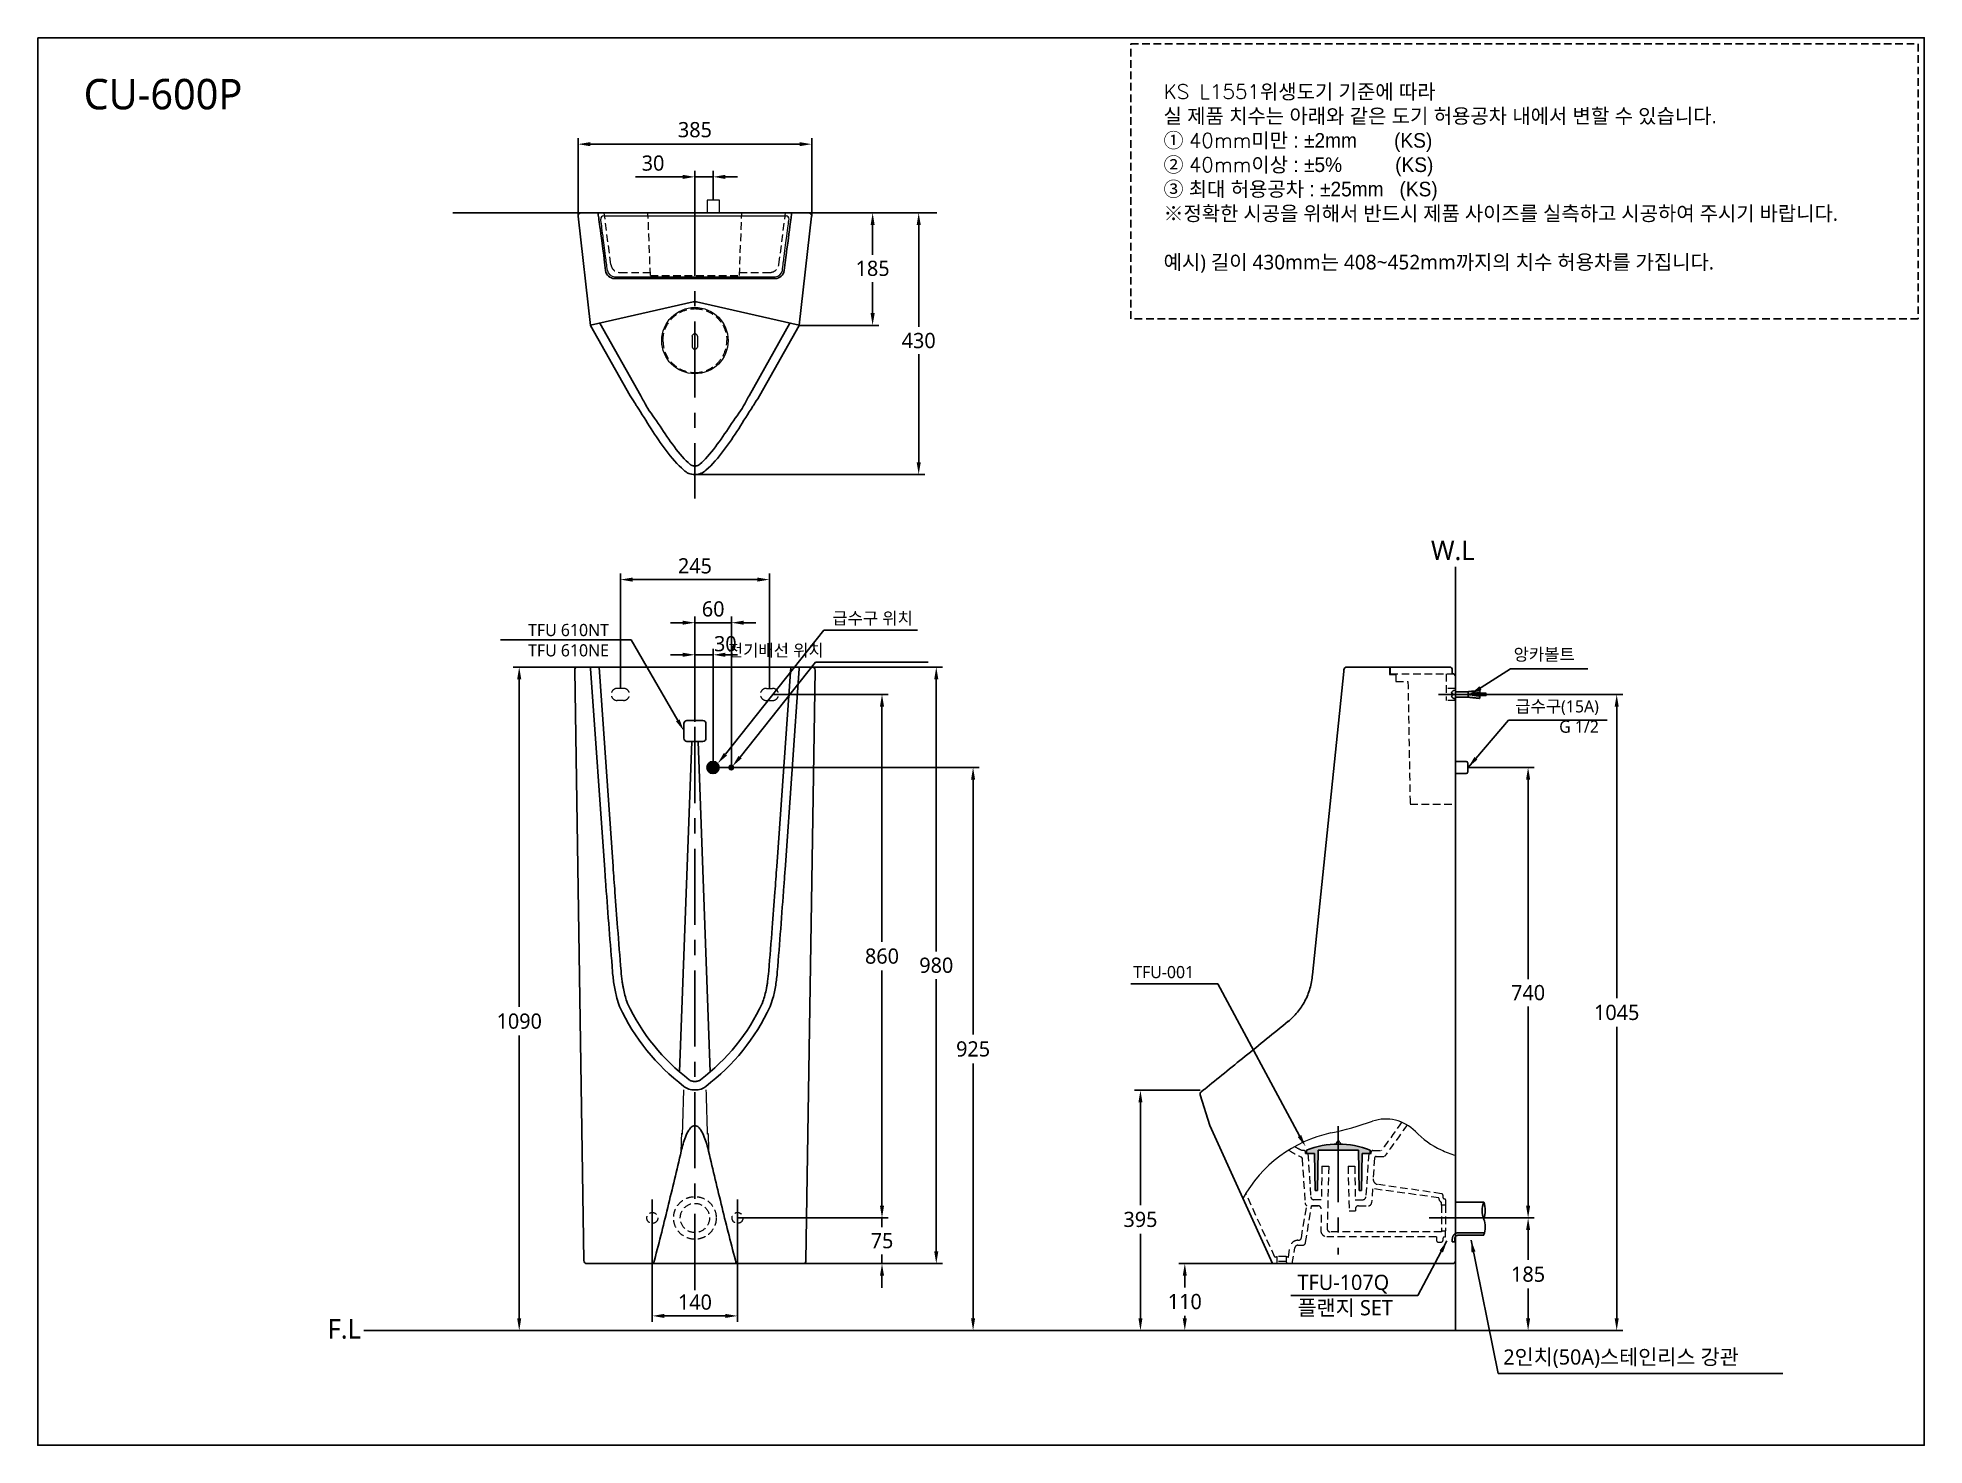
# Model space of a CAD drawing. Extents: x 0 to 3100, y 0 to 2312.
import ezdxf

# ---------------------------------------------------------------- set-up
doc = ezdxf.new("R2010")
doc.units = 0
doc.header["$LTSCALE"] = 100
doc.header["$MEASUREMENT"] = 0
for name, pattern in [('CENTER', [2, 1.25, -0.25, 0.25, -0.25]), ('HIDDEN', [0.375, 0.25, -0.125]), ('HIDDEN2', [0.1875, 0.125, -0.0625]), ('PHANTOM', [2.5, 1.25, -0.25, 0.25, -0.25, 0.25, -0.25])]:
    doc.linetypes.add(name, pattern=pattern)
doc.layers.get('0').update_dxf_attribs({"linetype": 'CONTINUOUS'})
doc.layers.get('DEFPOINTS').update_dxf_attribs({"linetype": 'CONTINUOUS'})
for name, color, linetype in [('1', 1, 'CONTINUOUS'), ('2', 2, 'CONTINUOUS'), ('3', 3, 'CONTINUOUS'), ('5', 5, 'CONTINUOUS')]:
    doc.layers.add(name, color=color, linetype=linetype)
doc.styles.add('GHS', font='romans', dxfattribs={"bigfont": 'ghs'})
doc.styles.add('ROMANS', font='NanumGothic.ttf')
doc.styles.get("Standard").update_dxf_attribs({"font": 'NanumGothic.ttf'})
doc.dimstyles.get("Standard").update_dxf_attribs({"dimtxt": 0.18, "dimasz": 0.18, "dimexe": 0.18, "dimexo": 0.0625, "dimgap": 0.09, "dimtad": 0, "dimtih": 1, "dimtoh": 1, "dimdec": 4, "dimzin": 0, "dimdsep": 46, "dimtxsty": 'Standard', "dimcen": 0.09, "dimadec": 0, "dimazin": 0, "dimtfac": 1, "dimtdec": 4, "dimtofl": 0, "dimtmove": 0, "dimatfit": 3, "dimfxl": 0, "dimtolj": 1, "dimtzin": 0, "dimarcsym": 0})
doc.dimstyles.new('Standard$0', dxfattribs={"dimtxt": 0.18, "dimasz": 0.18, "dimexe": 0.18, "dimexo": 0.0625, "dimgap": 0.09, "dimtad": 0, "dimtih": 1, "dimtoh": 1, "dimdec": 4, "dimzin": 0, "dimdsep": 46, "dimtxsty": 'Standard', "dimcen": 0.09, "dimadec": 0, "dimazin": 0, "dimtfac": 1, "dimtdec": 4, "dimtofl": 0, "dimtmove": 0, "dimatfit": 3, "dimfxl": 0, "dimtolj": 1, "dimtzin": 0, "dimarcsym": 0})

msp = doc.modelspace()

# ---------------------------------------------------------------- texts
at = {"insert": (75.4, 2244.5), "char_height": 50, "width": 456.6, "attachment_point": 1, "style": 'GHS'}
msp.add_mtext('{\\fNanumGothic|b0|i0|c0|p50;CU-600P}', dxfattribs=at)
at = {"color": 2, "attachment_point": 1}
for s, width, gutter_width, insert, char_height in [('W.L', 165.581, 160, (2289.4, 1486.1), 32), ('앙카볼트', 137.854, 100, (2425.2, 1309.1), 20), ('F.L', 118.452, 160, (476.4, 207.3), 32)]:
    msp.add_mtext_dynamic_manual_height_columns(s, width=width, gutter_width=gutter_width, heights=[0], dxfattribs=dict(at, insert=insert, char_height=char_height))
at = {"layer": '1', "color": 2}
for s, insert, char_height, attachment_point in [('급수구 위치', (1438, 1368.5), 20, 3), ('전기배선 위치', (1291.4, 1315.7), 20, 3), ('급수구(15A)\\PG 1/2', (2565.3, 1223.8), 20, 3), ('TFU-001', (1800.1, 787.3), 20, 1), ('TFU-107Q\\P플랜지 SET', (2070.1, 280.1), 25, 1), ('2인치(50A)스테인리스 강관', (2408.2, 157.5), 25, 1)]:
    msp.add_mtext(s, dxfattribs=dict(at, insert=insert, char_height=char_height, attachment_point=attachment_point))
at = {"layer": '1', "color": 2, "insert": (938.6, 1349.2), "char_height": 20, "width": 229.783, "attachment_point": 3}
msp.add_mtext('TFU 610NT  \\PTFU 610NE', dxfattribs=at)
at = {"layer": '2', "insert": (1850, 2080.9), "char_height": 24, "attachment_point": 4, "style": 'ROMANS'}
msp.add_mtext('{\\Fromans|c129;KS L1551\\fGulim|b0|i0|c129|p50;위생도기 기준에 따라 \\P실 제품 치수는 아래와 같은 도기 허용공차 내에서 변할 수 있습니다. \\Fromans|c129;\\P\\fGulim|b0|i0|c129|p50;① \\Fromans|c129;40mm\\fGulim|b0|i0|c129|p50;미만 : ±2mm       (KS)\\Fromans|c129; \\P\\fGulim|b0|i0|c129|p50;② \\Fromans|c129;40mm\\fGulim|b0|i0|c129|p50;이상 : ±5%          (KS)\\Fromans|c129;\\P\\fGulim|b0|i0|c129|p50;③ 최대 허용공차 : ±25mm   (KS)}\\P※정확한 시공을 위해서 반드시 제품 사이즈를 실측하고 시공하여 주시기 바랍니다.\\P\\P예시) 길이 430mm는 408~452mm까지의 치수 허용차를 가집니다.', dxfattribs=at)

# ---------------------------------------------------------------- blocks, each defined once
blk = doc.blocks.new('*D3')
at = {"color": 3, "lineweight": -2}
for p, q in [((1059.9, 2083.6), (982.4, 2083.6)), ((1079.9, 2035.8), (1079.9, 2093.6)), ((1109.9, 2083.6), (1079.9, 2083.6)), ((1109.9, 2045.1), (1109.9, 2093.6)), ((1129.9, 2083.6), (1149.9, 2083.6))]:
    blk.add_line(p, q, dxfattribs=at)
at = {"color": 3}
for points in [[(1059.9, 2086.9), (1059.9, 2080.2), (1079.9, 2083.6)], [(1129.9, 2086.9), (1129.9, 2080.2), (1109.9, 2083.6)]]:
    blk.add_solid(points, dxfattribs=at)
at = {"layer": 'DEFPOINTS', "color": 0}
for p in [(1109.9, 2083.6), (1079.9, 2035.8), (1109.9, 2045.1)]:
    blk.add_point(p, dxfattribs=at)
at = {"color": 2, "insert": (1011.1, 2106.1), "char_height": 25, "attachment_point": 5}
blk.add_mtext('\\A1;30', dxfattribs=at)
blk = doc.blocks.new('*D4')
at = {"color": 3, "lineweight": -2}
for p, q in [((2350, 1113.4), (2459, 1113.4)), ((2449, 1093.4), (2449, 765.9)), ((2449, 393.4), (2449, 720.9)), ((2333.9, 373.4), (2459, 373.4))]:
    blk.add_line(p, q, dxfattribs=at)
at = {"color": 3}
for points in [[(2445.7, 1093.4), (2452.4, 1093.4), (2449, 1113.4)], [(2445.7, 393.4), (2452.4, 393.4), (2449, 373.4)]]:
    blk.add_solid(points, dxfattribs=at)
at = {"layer": 'DEFPOINTS', "color": 0}
for p in [(2350, 1113.4), (2449, 1113.4), (2333.9, 373.4)]:
    blk.add_point(p, dxfattribs=at)
at = {"color": 2, "insert": (2449, 743.4), "char_height": 25, "attachment_point": 5}
blk.add_mtext('\\A1;740', dxfattribs=at)
blk = doc.blocks.new('*D5')
at = {"color": 3, "lineweight": -2}
for p, q in [((2333.9, 373.4), (2459, 373.4)), ((2449, 353.4), (2449, 304.5)), ((2449, 208.4), (2449, 257.3)), ((2329.5, 188.4), (2459, 188.4))]:
    blk.add_line(p, q, dxfattribs=at)
at = {"color": 3}
for points in [[(2445.7, 353.4), (2452.4, 353.4), (2449, 373.4)], [(2445.7, 208.4), (2452.4, 208.4), (2449, 188.4)]]:
    blk.add_solid(points, dxfattribs=at)
at = {"layer": 'DEFPOINTS', "color": 0}
for p in [(2333.9, 373.4), (2449, 373.4), (2329.5, 188.4)]:
    blk.add_point(p, dxfattribs=at)
at = {"color": 2, "insert": (2449, 280.9), "char_height": 25, "attachment_point": 5}
blk.add_mtext('\\A1;185', dxfattribs=at)
blk = doc.blocks.new('*D7')
at = {"color": 3, "lineweight": -2}
for p, q in [((1910.2, 583.3), (1802, 583.3)), ((1812, 563.3), (1812, 394.5)), ((1812, 208.4), (1812, 347.3)), ((1874.9, 188.4), (1802, 188.4))]:
    blk.add_line(p, q, dxfattribs=at)
at = {"color": 3}
for points in [[(1808.7, 563.3), (1815.3, 563.3), (1812, 583.3)], [(1808.7, 208.4), (1815.3, 208.4), (1812, 188.4)]]:
    blk.add_solid(points, dxfattribs=at)
at = {"layer": 'DEFPOINTS', "color": 0}
for p in [(1812, 583.3), (1910.2, 583.3), (1874.9, 188.4)]:
    blk.add_point(p, dxfattribs=at)
at = {"color": 2, "insert": (1812, 370.9), "char_height": 25, "attachment_point": 5}
blk.add_mtext('\\A1;395', dxfattribs=at)
blk = doc.blocks.new('*D8')
at = {"color": 3, "lineweight": -2}
for p, q in [((1277.4, 2024.6), (1457.6, 2024.6)), ((1447.6, 2004.6), (1447.6, 1837.1)), ((1447.6, 1614.6), (1447.6, 1792.1)), ((1079.9, 1594.6), (1457.6, 1594.6))]:
    blk.add_line(p, q, dxfattribs=at)
at = {"color": 3}
for points in [[(1444.3, 2004.6), (1451, 2004.6), (1447.6, 2024.6)], [(1444.3, 1614.6), (1451, 1614.6), (1447.6, 1594.6)]]:
    blk.add_solid(points, dxfattribs=at)
at = {"layer": 'DEFPOINTS', "color": 0}
for p in [(1277.4, 2024.6), (1079.9, 1594.6), (1447.6, 1594.6)]:
    blk.add_point(p, dxfattribs=at)
at = {"color": 2, "insert": (1447.6, 1814.6), "char_height": 25, "attachment_point": 5}
blk.add_mtext('\\A1;430', dxfattribs=at)
blk = doc.blocks.new('*D9')
at = {"color": 3, "lineweight": -2}
for p, q in [((888, 2019.6), (888, 2147.3)), ((1271.8, 2019.6), (1271.8, 2147.3)), ((908, 2137.3), (1251.8, 2137.3))]:
    blk.add_line(p, q, dxfattribs=at)
at = {"color": 3}
for points in [[(908, 2140.7), (908, 2134), (888, 2137.3)], [(1251.8, 2140.7), (1251.8, 2134), (1271.8, 2137.3)]]:
    blk.add_solid(points, dxfattribs=at)
at = {"layer": 'DEFPOINTS', "color": 0}
for p in [(1271.8, 2137.3), (888, 2019.6), (1271.8, 2019.6)]:
    blk.add_point(p, dxfattribs=at)
at = {"color": 2, "insert": (1079.9, 2161), "char_height": 25, "attachment_point": 5}
blk.add_mtext('\\A1;385', dxfattribs=at)
blk = doc.blocks.new('*D10')
at = {"color": 3, "lineweight": -2}
for p, q in [((1323.2, 2024.6), (1381.9, 2024.6)), ((1371.9, 2004.6), (1371.9, 1955.7)), ((1371.9, 1859.7), (1371.9, 1910.7)), ((1251.2, 1839.7), (1381.9, 1839.7))]:
    blk.add_line(p, q, dxfattribs=at)
at = {"color": 3}
for points in [[(1368.6, 2004.6), (1375.3, 2004.6), (1371.9, 2024.6)], [(1368.6, 1859.7), (1375.3, 1859.7), (1371.9, 1839.7)]]:
    blk.add_solid(points, dxfattribs=at)
at = {"layer": 'DEFPOINTS', "color": 0}
for p in [(1323.2, 2024.6), (1251.2, 1839.7), (1371.9, 1839.7)]:
    blk.add_point(p, dxfattribs=at)
at = {"color": 2, "insert": (1371.9, 1933.2), "char_height": 25, "attachment_point": 5}
blk.add_mtext('\\A1;185', dxfattribs=at)
blk = doc.blocks.new('*D11')
at = {"color": 3, "lineweight": -2}
for p, q in [((1272.3, 1278.4), (1486.5, 1278.4)), ((1476.5, 1258.4), (1476.5, 810.9)), ((1476.5, 318.4), (1476.5, 765.9)), ((1262.4, 298.4), (1486.5, 298.4))]:
    blk.add_line(p, q, dxfattribs=at)
at = {"color": 3}
for points in [[(1473.2, 1258.4), (1479.9, 1258.4), (1476.5, 1278.4)], [(1473.2, 318.4), (1479.9, 318.4), (1476.5, 298.4)]]:
    blk.add_solid(points, dxfattribs=at)
at = {"layer": 'DEFPOINTS', "color": 0}
for p in [(1272.3, 1278.4), (1262.4, 298.4), (1476.5, 298.4)]:
    blk.add_point(p, dxfattribs=at)
at = {"color": 2, "insert": (1476.5, 788.4), "char_height": 25, "attachment_point": 5}
blk.add_mtext('\\A1;980', dxfattribs=at)
blk = doc.blocks.new('*D12')
at = {"color": 3, "lineweight": -2}
for p, q in [((1009.9, 343.3), (1009.9, 202.5)), ((1149.9, 343.3), (1149.9, 202.5)), ((1029.9, 212.5), (1129.9, 212.5))]:
    blk.add_line(p, q, dxfattribs=at)
at = {"color": 3}
for points in [[(1029.9, 215.8), (1029.9, 209.1), (1009.9, 212.5)], [(1129.9, 215.8), (1129.9, 209.1), (1149.9, 212.5)]]:
    blk.add_solid(points, dxfattribs=at)
at = {"layer": 'DEFPOINTS', "color": 0}
for p in [(1009.9, 343.3), (1149.9, 343.3), (1149.9, 212.5)]:
    blk.add_point(p, dxfattribs=at)
at = {"color": 2, "insert": (1079.9, 235), "char_height": 25, "attachment_point": 5}
blk.add_mtext('\\A1;140', dxfattribs=at)
blk = doc.blocks.new('*D13')
at = {"color": 3, "lineweight": -2}
for p, q in [((957.4, 1243.4), (957.4, 1432)), ((1202.4, 1243.4), (1202.4, 1432)), ((977.4, 1422), (1182.4, 1422))]:
    blk.add_line(p, q, dxfattribs=at)
at = {"color": 3}
for points in [[(977.4, 1425.4), (977.4, 1418.7), (957.4, 1422)], [(1182.4, 1425.4), (1182.4, 1418.7), (1202.4, 1422)]]:
    blk.add_solid(points, dxfattribs=at)
at = {"layer": 'DEFPOINTS', "color": 0}
for p in [(1202.4, 1422), (957.4, 1243.4), (1202.4, 1243.4)]:
    blk.add_point(p, dxfattribs=at)
at = {"color": 2, "insert": (1079.9, 1444.5), "char_height": 25, "attachment_point": 5}
blk.add_mtext('\\A1;245', dxfattribs=at)
blk = doc.blocks.new('*D14')
at = {"color": 3, "lineweight": -2}
for p, q in [((1207.4, 1233.4), (1397.3, 1233.4)), ((1387.3, 1213.4), (1387.3, 827)), ((1387.3, 393.4), (1387.3, 779.8)), ((1149.9, 373.4), (1397.3, 373.4))]:
    blk.add_line(p, q, dxfattribs=at)
at = {"color": 3}
for points in [[(1384, 1213.4), (1390.7, 1213.4), (1387.3, 1233.4)], [(1384, 393.4), (1390.7, 393.4), (1387.3, 373.4)]]:
    blk.add_solid(points, dxfattribs=at)
at = {"layer": 'DEFPOINTS', "color": 0}
for p in [(1207.4, 1233.4), (1387.3, 1233.4), (1149.9, 373.4)]:
    blk.add_point(p, dxfattribs=at)
at = {"color": 2, "insert": (1387.3, 803.4), "char_height": 25, "attachment_point": 5}
blk.add_mtext('\\A1;860', dxfattribs=at)
blk = doc.blocks.new('*D15')
at = {"color": 3, "lineweight": -2}
for p, q in [((1387.3, 393.4), (1387.3, 413.4)), ((1149.9, 373.4), (1397.3, 373.4)), ((1387.3, 373.4), (1387.3, 358.4)), ((1387.3, 298.4), (1387.3, 313.4)), ((1247.9, 298.4), (1397.3, 298.4)), ((1387.3, 278.4), (1387.3, 258.4))]:
    blk.add_line(p, q, dxfattribs=at)
at = {"color": 3}
for points in [[(1384, 393.4), (1390.7, 393.4), (1387.3, 373.4)], [(1384, 278.4), (1390.7, 278.4), (1387.3, 298.4)]]:
    blk.add_solid(points, dxfattribs=at)
at = {"layer": 'DEFPOINTS', "color": 0}
for p in [(1149.9, 373.4), (1247.9, 298.4), (1387.3, 298.4)]:
    blk.add_point(p, dxfattribs=at)
at = {"color": 2, "insert": (1387.3, 335.9), "char_height": 25, "attachment_point": 5}
blk.add_mtext('\\A1;75', dxfattribs=at)
blk = doc.blocks.new('*D17')
at = {"color": 3, "lineweight": -2}
for p, q in [((896.8, 1278.4), (781.2, 1278.4)), ((791.2, 1258.4), (791.2, 720.2)), ((791.2, 208.4), (791.2, 673)), ((801.9, 188.4), (781.2, 188.4))]:
    blk.add_line(p, q, dxfattribs=at)
at = {"color": 3}
for points in [[(787.8, 1258.4), (794.5, 1258.4), (791.2, 1278.4)], [(787.8, 208.4), (794.5, 208.4), (791.2, 188.4)]]:
    blk.add_solid(points, dxfattribs=at)
at = {"layer": 'DEFPOINTS', "color": 0}
for p in [(896.8, 1278.4), (791.2, 188.4), (801.9, 188.4)]:
    blk.add_point(p, dxfattribs=at)
at = {"color": 2, "insert": (791.2, 696.6), "char_height": 25, "attachment_point": 5}
blk.add_mtext('\\A1;1090', dxfattribs=at)
blk = doc.blocks.new('A$C02305F10')
at = {"layer": '1', "color": 7, "linetype": 'Continuous'}
for p, q in [((0, 61), (0, 66.3)), ((18.2, 0), (19.3, 66.2)), ((19.3, 66.2), (52.5, 66.2)), ((52.5, 66.2), (85.7, 66.2)), ((85.7, 66.2), (86.8, 0)), ((105, 66.3), (105, 61)), ((2, 61), (0, 61)), ((2, 61), (13.3, 61)), ((14.3, 0), (13.3, 61)), ((91.7, 61), (90.7, 0)), ((103, 61), (91.7, 61)), ((105, 61), (103, 61)), ((14.3, 0), (18.2, 0)), ((86.8, 0), (90.7, 0))]:
    blk.add_line(p, q, dxfattribs=at)
at = {"layer": '1', "color": 7, "linetype": 'Continuous', "extrusion": (0, 0, -1)}
for start, end in [(68.4314, 89.9999), (89.9999, 111.5686)]:
    blk.add_arc((-52.5, -66.5), 142.8, start, end, dxfattribs=at)
blk = doc.blocks.new('*D18')
at = {"color": 3, "lineweight": -2}
for p, q in [((2028.8, 298.4), (1874.9, 298.4)), ((1884.9, 278.4), (1884.9, 259.4)), ((2036.9, 188.4), (1874.9, 188.4)), ((1884.9, 208.4), (1884.9, 212.4))]:
    blk.add_line(p, q, dxfattribs=at)
at = {"color": 3}
for points in [[(1881.5, 278.4), (1888.2, 278.4), (1884.9, 298.4)], [(1881.5, 208.4), (1888.2, 208.4), (1884.9, 188.4)]]:
    blk.add_solid(points, dxfattribs=at)
at = {"layer": 'DEFPOINTS', "color": 0}
for p in [(2028.8, 298.4), (1884.9, 188.4), (2036.9, 188.4)]:
    blk.add_point(p, dxfattribs=at)
at = {"color": 2, "insert": (1884.9, 235.9), "char_height": 25, "attachment_point": 5}
blk.add_mtext('\\A1;110', dxfattribs=at)
blk = doc.blocks.new('*D19')
at = {"color": 3, "lineweight": -2}
for p, q in [((1059.9, 1351.2), (1039.9, 1351.2)), ((1079.9, 1188.4), (1079.9, 1361.2)), ((1079.9, 1351.2), (1139.9, 1351.2)), ((1139.9, 1118.4), (1139.9, 1361.2)), ((1159.9, 1351.2), (1179.9, 1351.2))]:
    blk.add_line(p, q, dxfattribs=at)
at = {"color": 3}
for points in [[(1059.9, 1354.5), (1059.9, 1347.9), (1079.9, 1351.2)], [(1159.9, 1354.5), (1159.9, 1347.9), (1139.9, 1351.2)]]:
    blk.add_solid(points, dxfattribs=at)
at = {"layer": 'DEFPOINTS', "color": 0}
for p in [(1139.9, 1351.2), (1079.9, 1188.4), (1139.9, 1118.4)]:
    blk.add_point(p, dxfattribs=at)
at = {"color": 2, "insert": (1109.9, 1373.7), "char_height": 25, "attachment_point": 5}
blk.add_mtext('\\A1;60', dxfattribs=at)
blk = doc.blocks.new('*D20')
at = {"color": 3, "lineweight": -2}
for p, q in [((1079.9, 1188.4), (1079.9, 1308.5)), ((1109.9, 1118.4), (1109.9, 1308.5)), ((1059.9, 1298.5), (1039.9, 1298.5)), ((1079.9, 1298.5), (1109.9, 1298.5)), ((1129.9, 1298.5), (1149.9, 1298.5))]:
    blk.add_line(p, q, dxfattribs=at)
at = {"color": 3}
for points in [[(1059.9, 1301.9), (1059.9, 1295.2), (1079.9, 1298.5)], [(1129.9, 1301.9), (1129.9, 1295.2), (1109.9, 1298.5)]]:
    blk.add_solid(points, dxfattribs=at)
at = {"layer": 'DEFPOINTS', "color": 0}
for p in [(1109.9, 1298.5), (1079.9, 1188.4), (1109.9, 1118.4)]:
    blk.add_point(p, dxfattribs=at)
at = {"color": 2, "insert": (1129.9, 1316.6), "char_height": 25, "attachment_point": 5}
blk.add_mtext('\\A1;30', dxfattribs=at)
blk = doc.blocks.new('*D21')
at = {"color": 3, "lineweight": -2}
for p, q in [((1109.6, 1113.4), (1547, 1113.4)), ((1537, 1093.4), (1537, 674.5)), ((1537, 208.4), (1537, 627.3)), ((1432.7, 188.4), (1547, 188.4))]:
    blk.add_line(p, q, dxfattribs=at)
at = {"color": 3}
for points in [[(1533.7, 1093.4), (1540.3, 1093.4), (1537, 1113.4)], [(1533.7, 208.4), (1540.3, 208.4), (1537, 188.4)]]:
    blk.add_solid(points, dxfattribs=at)
at = {"layer": 'DEFPOINTS', "color": 0}
for p in [(1109.6, 1113.4), (1432.7, 188.4), (1537, 188.4)]:
    blk.add_point(p, dxfattribs=at)
at = {"color": 2, "insert": (1537, 650.9), "char_height": 25, "attachment_point": 5}
blk.add_mtext('\\A1;925', dxfattribs=at)
blk = doc.blocks.new('*D44')
at = {"color": 3, "lineweight": -2}
for p, q in [((2388.2, 1233.4), (2604.6, 1233.4)), ((2594.6, 1213.4), (2594.6, 734.5)), ((2594.6, 208.4), (2594.6, 687.3)), ((2459, 188.4), (2604.6, 188.4))]:
    blk.add_line(p, q, dxfattribs=at)
at = {"color": 3}
for points in [[(2591.3, 1213.4), (2597.9, 1213.4), (2594.6, 1233.4)], [(2591.3, 208.4), (2597.9, 208.4), (2594.6, 188.4)]]:
    blk.add_solid(points, dxfattribs=at)
at = {"layer": 'DEFPOINTS', "color": 0}
for p in [(2388.2, 1233.4), (2594.6, 1233.4), (2459, 188.4)]:
    blk.add_point(p, dxfattribs=at)
at = {"color": 2, "insert": (2594.6, 710.9), "char_height": 25, "attachment_point": 5}
blk.add_mtext('\\A1;1045', dxfattribs=at)

# ---------------------------------------------------------------- dimensions: what is measured, and where the dimension line sits
dim = msp.add_linear_dim(base=(1271.8, 2137.3), p1=(888, 2019.6), p2=(1271.8, 2019.6), text='385', dimstyle='Standard$0', override={"dimtxt": 25, "dimasz": 20, "dimexe": 10, "dimexo": 0, "dimgap": 10, "dimtad": 1, "dimdec": 0, "dimzin": 8, "dimcen": 0.9, "dimclrd": 3, "dimclre": 3, "dimclrt": 2, "dimtdec": 0, "dimtix": 1, "dimtofl": 1, "dimarcsym": 1})
dim.commit()
dim.dimension.update_dxf_attribs({"geometry": '*D9', "text_midpoint": (1079.9, 2137.3), "dimtype": 160})
for base, p1, p2, dimstyle, override, picture, middle in [((1109.9, 2083.6), (1079.9, 2035.8), (1109.9, 2045.1), 'Standard', {"dimtxt": 25, "dimasz": 20, "dimexe": 10, "dimexo": 0, "dimgap": 10, "dimtad": 1, "dimtih": 0, "dimdec": 0, "dimzin": 8, "dimcen": 0.9, "dimclrd": 3, "dimclre": 3, "dimclrt": 2, "dimtdec": 0, "dimtix": 1, "dimtofl": 1, "dimarcsym": 1}, '*D3', (1011.1, 2083.6)), ((1202.4, 1422), (957.4, 1243.4), (1202.4, 1243.4), 'Standard$0', {"dimtxt": 25, "dimasz": 20, "dimexe": 10, "dimexo": 0, "dimgap": 10, "dimtad": 1, "dimdec": 0, "dimzin": 8, "dimcen": 0.9, "dimclrd": 3, "dimclre": 3, "dimclrt": 2, "dimtdec": 0, "dimtix": 1, "dimtofl": 1, "dimarcsym": 1}, '*D13', (1079.9, 1422)), ((1109.9, 1298.5), (1079.9, 1188.4), (1109.9, 1118.4), 'Standard$0', {"dimtxt": 25, "dimasz": 20, "dimexe": 10, "dimexo": 0, "dimgap": 10, "dimtad": 1, "dimdec": 0, "dimzin": 8, "dimcen": 0.9, "dimclrd": 3, "dimclre": 3, "dimclrt": 2, "dimtdec": 0, "dimtix": 1, "dimtofl": 1, "dimtmove": 2, "dimarcsym": 1}, '*D20', (1129.9, 1316.6))]:
    dim = msp.add_linear_dim(base=base, p1=p1, p2=p2, dimstyle=dimstyle, override=override)
    dim.commit()
    dim.dimension.update_dxf_attribs({"geometry": picture, "text_midpoint": middle, "dimtype": 160})
for base, p1, p2, dimstyle, picture, middle in [((1447.6, 1594.6), (1277.4, 2024.6), (1079.9, 1594.6), 'Standard$0', '*D8', (1447.6, 1814.6)), ((1371.9, 1839.7), (1323.2, 2024.6), (1251.2, 1839.7), 'Standard$0', '*D10', (1371.9, 1933.2)), ((791.2, 188.4), (896.8, 1278.4), (801.9, 188.4), 'Standard$0', '*D17', (791.2, 696.6)), ((1476.5, 298.4), (1272.3, 1278.4), (1262.4, 298.4), 'Standard$0', '*D11', (1476.5, 788.4)), ((1812, 583.3), (1874.9, 188.4), (1910.2, 583.3), 'Standard', '*D7', (1812, 370.9)), ((1884.9, 188.4), (2028.8, 298.4), (2036.9, 188.4), 'Standard$0', '*D18', (1884.9, 235.9))]:
    dim = msp.add_linear_dim(base=base, p1=p1, p2=p2, angle=90, dimstyle=dimstyle, override={"dimtxt": 25, "dimasz": 20, "dimexe": 10, "dimexo": 0, "dimgap": 10, "dimtad": 1, "dimdec": 0, "dimzin": 8, "dimcen": 0.9, "dimclrd": 3, "dimclre": 3, "dimclrt": 2, "dimtdec": 0, "dimtix": 1, "dimtofl": 1, "dimarcsym": 1})
    dim.commit()
    dim.dimension.update_dxf_attribs({"geometry": picture, "text_midpoint": middle, "dimtype": 160})
for base, p1, p2, override, picture, middle in [((1139.9, 1351.2), (1079.9, 1188.4), (1139.9, 1118.4), {"dimtxt": 25, "dimasz": 20, "dimexe": 10, "dimexo": 0, "dimgap": 10, "dimtad": 1, "dimdec": 0, "dimzin": 8, "dimcen": 0.9, "dimclrd": 3, "dimclre": 3, "dimclrt": 2, "dimtdec": 0, "dimtix": 1, "dimtofl": 1, "dimtmove": 2, "dimarcsym": 1}, '*D19', (1109.9, 1373.7)), ((1149.9, 212.5), (1009.9, 343.3), (1149.9, 343.3), {"dimtxt": 25, "dimasz": 20, "dimexe": 10, "dimexo": 0, "dimgap": 10, "dimtad": 1, "dimdec": 0, "dimzin": 8, "dimcen": 0.9, "dimclrd": 3, "dimclre": 3, "dimclrt": 2, "dimtdec": 0, "dimtix": 1, "dimtofl": 1, "dimarcsym": 1}, '*D12', (1079.9, 235))]:
    dim = msp.add_linear_dim(base=base, p1=p1, p2=p2, dimstyle='Standard$0', override=override)
    dim.commit()
    dim.dimension.update_dxf_attribs({"geometry": picture, "text_midpoint": middle})
for base, p1, p2, dimstyle, picture, middle in [((1387.3, 1233.4), (1149.9, 373.4), (1207.4, 1233.4), 'Standard$0', '*D14', (1387.3, 803.4)), ((2594.6, 1233.4), (2459, 188.4), (2388.2, 1233.4), 'Standard$0', '*D44', (2594.6, 710.9)), ((1537, 188.4), (1109.6, 1113.4), (1432.7, 188.4), 'Standard$0', '*D21', (1537, 650.9)), ((2449, 1113.4), (2333.9, 373.4), (2350, 1113.4), 'Standard', '*D4', (2449, 743.4)), ((1387.3, 298.4), (1149.9, 373.4), (1247.9, 298.4), 'Standard$0', '*D15', (1387.3, 335.9)), ((2449, 373.4), (2329.5, 188.4), (2333.9, 373.4), 'Standard', '*D5', (2449, 280.9))]:
    dim = msp.add_linear_dim(base=base, p1=p1, p2=p2, angle=90, dimstyle=dimstyle, override={"dimtxt": 25, "dimasz": 20, "dimexe": 10, "dimexo": 0, "dimgap": 10, "dimtad": 1, "dimdec": 0, "dimzin": 8, "dimcen": 0.9, "dimclrd": 3, "dimclre": 3, "dimclrt": 2, "dimtdec": 0, "dimtix": 1, "dimtofl": 1, "dimarcsym": 1})
    dim.commit()
    dim.dimension.update_dxf_attribs({"geometry": picture, "text_midpoint": middle})

# ---------------------------------------------------------------- hatches: boundary and pattern name
at = {"layer": '1', "linetype": 'HIDDEN', "lineweight": 0, "ltscale": 0.5}
h = msp.add_hatch(color=8, dxfattribs=at)
h.dxf.hatch_style = 1
h.paths.add_polyline_path([(2137.1, 494.4), (2137.1, 484.3), (2170.4, 484.3), (2171.5, 418.1), (2175.3, 418.1), (2176.3, 479.1), (2187.6, 479.1), (2189.6, 479.1), (2189.6, 484.4, 0.09439)])
h.paths.add_polyline_path([(2137.1, 494.4, 0.094389), (2084.6, 484.4), (2084.6, 479.1), (2086.6, 479.1), (2098, 479.1), (2099, 418.1), (2102.8, 418.1), (2103.9, 484.3), (2137.1, 484.3)])

# ---------------------------------------------------------------- linework, layer by layer
at = {"color": 1, "linetype": 'CENTER'}
for p, q in [((1079.9, 2046.1), (1079.9, 1555)), ((1079.9, 255), (1079.9, 1212.3)), ((2388.2, 1233.4), (2301.6, 1233.4)), ((1009.9, 343.3), (1009.9, 403.5)), ((1149.9, 343.3), (1149.9, 403.5)), ((2286.3, 373.4), (2393.9, 373.4))]:
    msp.add_line(p, q, dxfattribs=at)
at = {"color": 1}
for p, q in [((1079.9, 2024.6), (682.1, 2024.6)), ((1079.9, 2024.6), (1477.6, 2024.6)), ((2329.5, 1443.1), (2329.5, 188.4)), ((536, 188.4), (2329.5, 188.4))]:
    msp.add_line(p, q, dxfattribs=at)
for p, q in [((908.5, 1839.7), (888, 2019)), ((1251.3, 1839.9), (1271.7, 2019)), ((908.5, 1839.7), (973.7, 1723.9)), ((923.7, 1843.3), (990.9, 1723.9)), ((1236.1, 1843.3), (1168.8, 1723.9)), ((1251.2, 1839.7), (1186, 1723.9)), ((2324.5, 1267.4), (2324.5, 1273.4)), ((2353.4, 1233.4), (2314.5, 1233.4)), ((2329.5, 399.1), (2376, 399.1)), ((2329.5, 399.1), (2329.5, 347.7))]:
    msp.add_line(p, q)
at = {"linetype": 'HIDDEN2'}
msp.add_line((2350.4, 1237.9), (2350.4, 1228.9), dxfattribs=at)
at = {"color": 7}
for p, q in [((1074.7, 1156.3), (1054.6, 613.4)), ((1105.1, 613.4), (1085.1, 1156.3))]:
    msp.add_line(p, q, dxfattribs=at)
at = {"color": 7, "linetype": 'Continuous', "lineweight": 0}
msp.add_lwpolyline([(1120.2, 2024.6), (1120.2, 2045.1), (1100.2, 2045.1), (1100.2, 2024.6)], dxfattribs=at)
for points in [[(1075.4, 1821.9, -0.261972), (1079.9, 1826.4)], [(1075.4, 1821.9), (1075.4, 1804.5, 0.261972), (1079.9, 1800.1)], [(1084.4, 1821.9, 0.261972), (1079.9, 1826.4)], [(1084.4, 1821.9), (1084.4, 1804.5, -0.261972), (1079.9, 1800.1)]]:
    msp.add_lwpolyline(points, format="xyb", dxfattribs=at)
at = {"linetype": 'HIDDEN2', "ltscale": 0.05}
msp.add_lwpolyline([(2329.5, 1226.3), (2329.5, 1240.5, 0.316317), (2322.8, 1235.8), (2324.6, 1235.8), (2324.6, 1231), (2322.8, 1231, 0.316317)], format="xyb", close=True, dxfattribs=at)
for points in [[(2329.5, 1228.9), (2345.3, 1228.9), (2350.4, 1228.9), (2370, 1226.8), (2369.7, 1230.3), (2350.4, 1233.4), (2369.7, 1236.8), (2370.3, 1239.9), (2350.4, 1237.9), (2345.3, 1237.9), (2329.5, 1237.9)], [(2361.5, 1231.6), (2380, 1231.6), (2379.9, 1235.2), (2360.6, 1235.2)]]:
    msp.add_lwpolyline(points, dxfattribs=at)
for points in [[(1061.8, 1161.3), (1061.8, 1185.5)], [(1066.8, 1190.5), (1093, 1190.5)], [(1098, 1185.5), (1098, 1161.3)], [(1093, 1156.3), (1066.8, 1156.3)]]:
    msp.add_lwpolyline(points)
for points, const_width in [([(1104.6, 1113.4, 1), (1114.6, 1113.4, 1)], 10), ([(1137.1, 1113.4, 1), (1142.1, 1113.4, 1)], 5)]:
    msp.add_lwpolyline(points, format="xyb", close=True, dxfattribs=dict(const_width=const_width))
at = {"color": 7, "linetype": 'Continuous'}
for points in [[(2347, 1123.4), (2329.5, 1123.4)], [(2350, 1106.4), (2350, 1120.4)], [(2329.5, 1103.4), (2347, 1103.4)]]:
    msp.add_lwpolyline(points, dxfattribs=at)
at = {"color": 1, "linetype": 'CENTER'}
msp.add_lwpolyline([(2137.1, 524.3), (2137.1, 313.5)], dxfattribs=at)
at = {"linetype": 'PHANTOM'}
msp.add_lwpolyline([(2377.1, 349.1), (2334.5, 349.1, 0.414214), (2324.5, 339.1), (2324.5, 334.1), (2328.5, 334.1), (2328.5, 339.1, -0.414214), (2334.5, 345.1), (2376, 345.1)], format="xyb", dxfattribs=at)
at = {"color": 7, "linetype": 'Continuous', "lineweight": 0}
msp.add_circle((1079.9, 1814.6), 54.5, dxfattribs=at)
msp.add_circle((1109.6, 1113.4), 10)
for centre, radius, start, end in [((893, 2019.6), 5, 90, 186.5249), ((1266.8, 2019.6), 5, 353.5025, 90), ((2324.5, 1262.4), 5, 0, 90), ((1066.8, 1185.5), 5, 90, 180), ((1093, 1185.5), 5, 0, 90), ((1066.8, 1161.3), 5, 180, 270), ((1093, 1161.3), 5, 270, 0), ((2411.2, 385.6), 37.7, 159.017, 200.983), ((2340.8, 385.6), 37.7, 339.017, 20.983), ((2344, 358.6), 34.7, 337.1263, 22.8737)]:
    msp.add_arc(centre, radius, start, end)
at = {"linetype": 'Continuous', "lineweight": 0}
for centre, start, end in [((930.2, 2014.6), 90, 183.5943), ((1229.6, 2014.6), 356.4057, 90)]:
    msp.add_arc(centre, 5, start, end, dxfattribs=at)
at = {"color": 7, "linetype": 'Continuous'}
for centre, start, end in [((2347, 1120.4), 0, 90), ((2347, 1106.4), 270, 0)]:
    msp.add_arc(centre, 3, start, end, dxfattribs=at)
at = {"color": 7, "lineweight": 0}
for centre, radius, start, end in [((1992.5, 1116.4), 617.7, 282.3639, 288.9769), ((2215.3, 468.4), 67.5, 44.1216, 108.9769), ((2171.5, 299.5), 218.6, 102.3639, 151.024), ((2367.1, 615.6), 143.9, 224.1216, 244.8362), ((2378.4, 639.7), 170.5, 244.8362, 253.3386)]:
    msp.add_arc(centre, radius, start, end, dxfattribs=at)
at = {"layer": '1', "color": 7, "linetype": 'Continuous', "lineweight": -2}
for p, q in [((888, 2024.6), (1271.7, 2024.6)), ((948, 1916.6), (1211.7, 1916.6)), ((1077.1, 1878.3), (908.4, 1839.9)), ((1251.3, 1839.9), (1082.6, 1878.3)), ((882.4, 1273.3), (897.3, 303.3)), ((887.4, 1278.4), (1272.3, 1278.4)), ((931.7, 945.4), (908.5, 1275.8)), ((945.4, 950.8), (922.4, 1278.4)), ((1214.4, 950.8), (1237.3, 1278.4)), ((1228.1, 945.4), (1251.2, 1275.8)), ((1277.3, 1273.3), (1262.4, 303.3)), ((2094.6, 772.9), (2146.3, 1271.3)), ((2146.4, 1273.8), (2146.3, 1271.3)), ((2319.5, 1278.4), (2151.4, 1278.4)), ((2151.4, 1278.4), (2152.7, 1278.4)), ((2329.5, 1262.4), (2329.5, 303.4)), ((1926.1, 525.1), (1909.9, 575.8)), ((1911.7, 580.4), (1915.1, 583.1)), ((2028.8, 298.4), (1926.1, 525.1)), ((902.3, 298.4), (1257.4, 298.4)), ((2028.8, 298.4), (2324.5, 298.4))]:
    msp.add_line(p, q, dxfattribs=at)
at = {"layer": '1', "color": 7, "linetype": 'Continuous', "lineweight": 0}
for p, q in [((930.2, 2019.6), (1229.6, 2019.6)), ((948, 1919.6), (1211.7, 1919.6))]:
    msp.add_line(p, q, dxfattribs=at)
at = {"layer": '1', "color": 7, "linetype": 'HIDDEN', "lineweight": 0, "ltscale": 0.5}
for p, q in [((941.9, 1939.6), (930.8, 2024.6)), ((1006.8, 1921.6), (1002.8, 2024.6)), ((1153, 1921.6), (1157, 2024.6)), ((1217.9, 1939.6), (1229, 2024.6)), ((956.7, 1926.6), (1006.6, 1926.6)), ((1153.2, 1926.6), (1203, 1926.6)), ((1006.8, 1921.6), (1153, 1921.6)), ((2221.5, 1278.4), (2221.5, 1266.4)), ((2222.5, 1278.4), (2222.5, 1267.4)), ((962.4, 1243.4), (952.4, 1243.4)), ((1197.4, 1243.4), (1207.4, 1243.4)), ((2221.5, 1266.4), (2231.5, 1266.4)), ((2222.5, 1267.4), (2324.5, 1267.4)), ((2231.5, 1266.4), (2231.5, 1254.4)), ((2231.5, 1254.4), (2251.5, 1254.4)), ((2314.5, 1267.4), (2314.5, 1223.4)), ((2329.5, 1243.4), (2314.5, 1243.4)), ((962.4, 1223.4), (952.4, 1223.4)), ((1197.4, 1223.4), (1207.4, 1223.4)), ((2329.5, 1223.4), (2314.5, 1223.4)), ((2255.1, 1053.4), (2329.5, 1053.4)), ((2080.1, 484.4), (2077.1, 484.4)), ((2077.7, 471), (2082.5, 398.1)), ((2083.1, 479.4), (2083.1, 481.4)), ((2083.1, 479.4), (2087.1, 479.4)), ((2087.1, 479.4), (2091.8, 408.1)), ((2187.1, 479.4), (2182.4, 408.1)), ((2187.1, 479.4), (2191.1, 479.4)), ((2191.1, 479.4), (2191.1, 481.4)), ((2194.1, 484.4), (2207.1, 484.4)), ((2196.6, 471.6), (2194.4, 437.9)), ((2199.6, 474.4), (2213.1, 474.4)), ((2110.1, 458.4), (2109.2, 403.4)), ((2110.1, 458.4), (2121.4, 458.4)), ((2121.4, 458.4), (2118.8, 355.7)), ((2153.1, 458.4), (2155, 385.2)), ((2153.1, 458.4), (2164.1, 458.4)), ((2164.1, 458.4), (2165, 403.4)), ((2032.8, 309), (1985.3, 413.9)), ((2109.2, 403.4), (2096.8, 403.4)), ((2165, 403.4), (2177.4, 403.4)), ((2193.3, 421.5), (2191.8, 398.1)), ((2302.1, 406.5), (2193.3, 421.5)), ((2306.7, 413.2), (2203.1, 428.3)), ((2309.1, 410.6), (2309.1, 407.4)), ((2312.5, 404.5), (2311.1, 404.8)), ((2313.5, 403.2), (2313.5, 394.5)), ((2076.5, 340.9), (2085.2, 393.9)), ((2083.3, 332.9), (2093.2, 393.4)), ((2104, 393.4), (2093.2, 393.4)), ((2093.2, 393.4), (2104, 393.4)), ((2109, 378.3), (2108.5, 352.8)), ((2155, 385.2), (2165.4, 385.2)), ((2165.3, 388.3), (2165.4, 385.2)), ((2170.1, 393.4), (2178.1, 393.4)), ((2170.3, 393.4), (2182.1, 393.4)), ((2170.3, 393.4), (2186.8, 393.4)), ((2306.5, 394.5), (2306.5, 399.1)), ((2306.5, 394.5), (2306.5, 352.3)), ((2313.5, 394.5), (2306.5, 394.5)), ((2313.5, 394.5), (2313.5, 352.3)), ((2298.5, 342.6), (2118.5, 342.6)), ((2306.7, 350.6), (2123.8, 350.6)), ((2298.5, 342.6), (2298.5, 336.5)), ((2306.5, 352.3), (2313.5, 352.3)), ((2312.5, 342.4), (2311.1, 342)), ((2313.5, 343.6), (2313.5, 352.3)), ((2055.1, 309.1), (2057.8, 325.8)), ((2061.4, 298.4), (2065.7, 324.5)), ((2070.7, 336.7), (2072, 336.7)), ((2070.7, 328.7), (2078.4, 328.7)), ((2301.2, 333.8), (2306.5, 333.8)), ((2309.1, 339.4), (2309.1, 336.5)), ((2035.9, 298.4), (2036.6, 301.8)), ((2051.6, 309.9), (2036.6, 309.9)), ((2036.6, 301.8), (2036.6, 309.9)), ((2051.6, 301.8), (2036.6, 301.8)), ((2051.6, 309.9), (2051.6, 301.8)), ((2051.6, 301.8), (2052.3, 298.4))]:
    msp.add_line(p, q, dxfattribs=at)
at = {"layer": '1', "color": 3}
for p, q in [((1292, 1339.2), (1130.1, 1135.2)), ((1292, 1339.2), (1445.9, 1339.2)), ((975.3, 1323.1), (760.6, 1323.1)), ((975.3, 1323.1), (1051.8, 1190.7)), ((1278.1, 1286.4), (1154.3, 1130.4)), ((1278.1, 1286.4), (1463.4, 1286.4)), ((1939.1, 758), (1796.1, 758)), ((1939.1, 758), (2073.3, 508.1))]:
    msp.add_line(p, q, dxfattribs=at)
at = {"layer": '1', "color": 7, "linetype": 'HIDDEN', "lineweight": 0, "ltscale": 0.5}
for centre, radius in [((1079.9, 373.4), 35), ((1009.9, 373.4), 9), ((1079.9, 373.4), 24), ((1149.9, 373.4), 9)]:
    msp.add_circle(centre, radius, dxfattribs=at)
at = {"layer": '1', "color": 7, "linetype": 'Continuous', "lineweight": -2}
for centre, radius, start, end in [((948, 1931.6), 15, 187.507, 270), ((1211.7, 1931.6), 15, 270, 352.493), ((887.4, 1273.4), 5, 90, 180.7813), ((1272.3, 1273.4), 5, 359.2187, 90), ((2151.4, 1273.4), 5, 90, 175.9948), ((2319.5, 1273.4), 5, 0, 90), ((1274.5, 869.3), 351.4, 205.0546, 232.7455), ((1274.5, 869.3), 337.4, 205.15, 232.8398), ((885.2, 869.3), 337.4, 307.1602, 334.85), ((885.2, 869.3), 351.4, 307.2545, 334.9454), ((1914.9, 576.5), 5, 129, 188.4878), ((902.3, 303.4), 5, 180.7813, 270), ((1257.4, 303.4), 5, 270, 359.2187), ((2324.5, 303.4), 5, 270, 0)]:
    msp.add_arc(centre, radius, start, end, dxfattribs=at)
at = {"layer": '1', "color": 7, "linetype": 'Continuous', "lineweight": 0}
for centre, start, end in [((948, 1931.6), 187.507, 270), ((1211.7, 1931.6), 270, 352.493)]:
    msp.add_arc(centre, 12, start, end, dxfattribs=at)
at = {"layer": '1', "color": 7, "linetype": 'HIDDEN', "lineweight": 0, "ltscale": 0.5}
for centre, radius, start, end in [((956.7, 1941.6), 15, 187.4543, 270), ((1203, 1941.6), 15, 270, 352.5457), ((1079.9, 1814.6), 52.5, 180, 269.9999), ((1079.9, 1814.6), 52.5, 269.9999, 0), ((952.4, 1233.4), 10, 90, 270), ((962.4, 1233.4), 10, 270, 90), ((1197.4, 1233.4), 10, 90, 270), ((1207.4, 1233.4), 10, 270, 90), ((2130.4, 499.2), 4.63, 273.9725, 346.6486), ((2137, 497.3), 2.26, 87.1321, 159.5123), ((2137.2, 497.3), 2.26, 20.4908, 92.871), ((2143.9, 499.2), 4.63, 193.3545, 266.0306), ((2218.4, 759.3), 319.3, 239.3102, 243.5055), ((2213.4, 759.9), 307.3, 241.201, 243.6746), ((2080.1, 481.4), 3, 0, 90), ((2194.1, 481.4), 3, 90, 180), ((2199.6, 471.4), 3, 90, 176.236), ((2203.4, 437.3), 9, 176.236, 267.8036), ((2096.8, 408.4), 5, 183.764, 270), ((2177.4, 408.4), 5, 270, 356.236), ((2311.7, 407.2), 9.68, 184.1488, 236.9443), ((2306.5, 410.6), 2.64, 0, 85.6854), ((2311.7, 407.4), 2.64, 180, 255.4258), ((2312.2, 403.2), 1.32, 0, 75.4258), ((2087.4, 398.4), 5, 183.764, 243.5397), ((2104, 388.4), 5, 359.0452, 90), ((2170.3, 388.4), 5, 90, 180.9548), ((2186.8, 398.4), 5, 270, 356.236), ((2118.5, 352.6), 10, 179.0452, 270), ((2123.8, 355.6), 5, 178.5682, 270), ((2313.5, 352.3), 7.04, 180, 193.8061), ((2311.7, 339.4), 2.64, 104.5742, 180), ((2312.2, 343.6), 1.32, 284.5742, 0), ((2070.7, 323.7), 13, 90, 170.6602), ((2070.7, 323.7), 5, 90, 170.6602), ((2071.6, 341.7), 5, 264.5617, 350.6602), ((2078.4, 333.7), 5, 270, 350.6602), ((2301.2, 336.5), 2.64, 180, 270), ((2306.5, 336.5), 2.64, 270, 360)]:
    msp.add_arc(centre, radius, start, end, dxfattribs=at)
at = {"layer": '1', "color": 7, "linetype": 'HIDDEN', "lineweight": 0, "ltscale": 0.5, "extrusion": (0, 0, -1)}
for start, end in [(0.0223, 89.9999), (89.9999, 180)]:
    msp.add_arc((-1079.9, 1814.6), 52.5, start, end, dxfattribs=at)
at = {"layer": '1', "color": 7, "linetype": 'HIDDEN', "ltscale": 1.5}
msp.add_arc((2074.7, 470.8), 3, 3.764, 63.5055, dxfattribs=at)
at = {"layer": '1', "color": 7, "linetype": 'HIDDEN', "lineweight": 0, "ltscale": 0.5, "extrusion": (0, 0, -1)}
for centre, start_param, end_param in [((2036.6, 301.8), -0.495956, 0), ((2051.6, 301.8), 0, 0.447836)]:
    msp.add_ellipse(centre, major_axis=(0, 8.09), ratio=0.988907, start_param=start_param, end_param=end_param, dxfattribs=at)
at = {"layer": '1', "color": 7, "linetype": 'Continuous', "lineweight": -2}
for points in [[(933.2, 1929.6), (923.6, 2004.6), (922.1, 2014.6), (920.6, 2024.6)], [(1226.6, 1929.6), (1236.2, 2004.6), (1237.6, 2014.6), (1239.1, 2024.6)], [(908.4, 1839.9), (908.4, 1839.8), (908.5, 1839.8), (908.5, 1839.7)], [(923.6, 1843.1), (923.6, 1843.1), (923.6, 1843.2), (923.5, 1843.3)], [(923.6, 1843), (923.6, 1843), (923.6, 1843), (923.6, 1843.1)], [(923.6, 1843), (923.6, 1843), (923.6, 1843), (923.6, 1843)], [(1236.1, 1843.1), (1236.1, 1843), (1236.1, 1843), (1236.1, 1843)], [(1236.1, 1843), (1236.1, 1843), (1236.1, 1843), (1236.1, 1843)], [(1251.2, 1839.7), (1251.3, 1839.8), (1251.3, 1839.8), (1251.3, 1839.9)], [(908.5, 1275.8), (908.5, 1276.7), (908.4, 1277.6), (908.4, 1278.4)], [(1915.1, 583.1), (1915.1, 583.1), (1916, 583.9), (1917.6, 585.2)]]:
    msp.add_open_spline(points, degree=3, dxfattribs=at)
at = {"layer": '1', "color": 7, "linetype": 'Continuous', "lineweight": 0}
for points, knots in [([(936.1, 1930), (935.1, 1938.4), (934.1, 1946), (931.4, 1966.6), (930, 1977.5), (927.1, 2000.2), (926, 2008.5), (925.2, 2014.3)], [1, 1, 1, 1, 1.0431375, 1.0431375, 1.1294126, 1.1294126, 1.2691585, 1.2691585, 1.2691585, 1.2691585]), ([(1223.6, 1930), (1224.7, 1938.4), (1225.7, 1946), (1228.3, 1966.6), (1229.7, 1977.5), (1232.7, 2000.2), (1233.8, 2008.5), (1234.6, 2014.3)], [1, 1, 1, 1, 1.0431375, 1.0431375, 1.1294126, 1.1294126, 1.2691585, 1.2691585, 1.2691585, 1.2691585]), ([(1057.4, 482.9), (1057.7, 495.9), (1058.4, 521.5), (1059.3, 503.1), (1060.4, 541.3), (1061.2, 567), (1061.6, 583.8)], [0, 0, 0, 0, 0.254416, 0.499673, 0.673552, 1, 1, 1, 1]), ([(1098.1, 583.8), (1098.6, 567), (1099.3, 541.3), (1100.4, 503.1), (1101.4, 521.5), (1102.1, 495.9), (1102.4, 482.9)], [0, 0, 0, 0, 0.326447, 0.500327, 0.745582, 1, 1, 1, 1])]:
    msp.add_open_spline(points, degree=3, knots=knots, dxfattribs=at)
at = {"layer": '1', "color": 7, "linetype": 'Continuous', "lineweight": -2}
for points, knots in [([(1077.1, 1878.3), (1077.9, 1878.5), (1078.6, 1878.6), (1079.9, 1878.7), (1080.4, 1878.6), (1081.5, 1878.5), (1082.1, 1878.4), (1082.6, 1878.3)], [0, 0, 0, 0, 0.400905, 0.400905, 0.696208, 0.696208, 1, 1, 1, 1]), ([(1236.2, 1843.3), (1236.2, 1843.2), (1236.2, 1843.2), (1236.1, 1843.1), (1236.1, 1843.1), (1236.1, 1843.1)], [0.699408, 0.699408, 0.699408, 0.699408, 0.9033857, 0.9033857, 1, 1, 1, 1]), ([(973.7, 1723.9), (982.5, 1709.9), (983.5, 1708.4), (992.8, 1694.5), (1000.1, 1682.1), (1015.6, 1657.8), (1023.8, 1645.8), (1041.6, 1622.3), (1051.1, 1610.9), (1061.6, 1602)], [0.2194752, 0.2194752, 0.2194752, 0.2194752, 0.25, 0.25, 0.5, 0.5, 0.75, 0.75, 1, 1, 1, 1]), ([(990.9, 1723.9), (994, 1718.3), (997.7, 1711.5), (1005.8, 1696.9), (1015.2, 1685.7), (1029.9, 1662.6), (1037.7, 1651.2), (1054.6, 1628.9), (1063.6, 1618.1), (1071.8, 1611.6)], [0.1475738, 0.1475738, 0.1475738, 0.1475738, 0.25, 0.25, 0.5, 0.5, 0.75, 0.75, 1, 1, 1, 1]), ([(1168.8, 1723.9), (1165.8, 1718.3), (1162.1, 1711.5), (1153.9, 1696.9), (1144.6, 1685.7), (1129.9, 1662.6), (1122, 1651.2), (1105.2, 1628.9), (1096.2, 1618.1), (1088, 1611.6)], [0.1475738, 0.1475738, 0.1475738, 0.1475738, 0.25, 0.25, 0.5, 0.5, 0.75, 0.75, 1, 1, 1, 1]), ([(1186, 1723.9), (1177.2, 1709.9), (1176.3, 1708.4), (1166.9, 1694.5), (1159.6, 1682.1), (1144.1, 1657.8), (1135.9, 1645.8), (1118.2, 1622.3), (1108.6, 1610.9), (1098.1, 1602)], [0.2194752, 0.2194752, 0.2194752, 0.2194752, 0.25, 0.25, 0.5, 0.5, 0.75, 0.75, 1, 1, 1, 1]), ([(1061.6, 1602), (1062.7, 1600.8), (1063.9, 1599.8), (1066.6, 1598), (1068.1, 1597.2), (1072.7, 1595.3), (1076.3, 1594.6), (1079.9, 1594.6)], [0, 0, 0, 0, 0.25, 0.25, 0.5, 0.5, 1, 1, 1, 1]), ([(1071.8, 1611.6), (1072, 1611.3), (1072.3, 1611.1), (1072.7, 1610.8), (1072.8, 1610.7), (1073.1, 1610.5), (1073.3, 1610.4), (1073.7, 1610.1), (1073.9, 1610), (1074.3, 1609.8), (1074.6, 1609.7), (1075, 1609.5), (1075.3, 1609.4), (1075.7, 1609.2), (1076, 1609.2), (1076.7, 1608.9), (1077.3, 1608.8), (1078.5, 1608.6), (1079.2, 1608.6), (1079.9, 1608.6)], [0, 0, 0, 0, 0.167635, 0.167635, 0.221717, 0.221717, 0.311543, 0.311543, 0.401369, 0.401369, 0.486411, 0.486411, 0.566617, 0.566617, 0.646824, 0.646824, 0.807238, 0.807238, 1, 1, 1, 1]), ([(1079.9, 1608.6), (1080.5, 1608.6), (1081.2, 1608.6), (1082.5, 1608.8), (1083.1, 1609), (1084, 1609.2), (1084.4, 1609.4), (1085.5, 1609.8), (1086.2, 1610.2), (1087.3, 1610.9), (1087.7, 1611.3), (1088, 1611.6)], [0, 0, 0, 0, 0.1869, 0.1869, 0.370638, 0.370638, 0.488712, 0.488712, 0.764845, 0.764845, 1, 1, 1, 1]), ([(1079.9, 1594.6), (1083.5, 1594.6), (1087, 1595.3), (1093.3, 1597.9), (1096, 1599.7), (1098.1, 1602)], [0, 0, 0, 0, 0.5, 0.5, 1, 1, 1, 1]), ([(944.5, 777.9), (940.8, 825), (937.1, 872), (933, 928), (932.3, 936.9), (931.7, 945.4)], [0, 0, 0, 0, 0.25, 0.25, 0.297364, 0.297364, 0.297364, 0.297364]), ([(958.5, 779), (956.6, 802.7), (954.7, 826.5), (951.4, 869.7), (949.9, 889.1), (947.4, 922.7), (946.4, 936.7), (945.4, 950.8)], [0, 0, 0, 0, 0.1261322, 0.1261322, 0.2295862, 0.2295862, 0.3043802, 0.3043802, 0.3043802, 0.3043802]), ([(1201.3, 779), (1203.2, 802.7), (1205, 826.5), (1208.4, 869.7), (1209.9, 889.1), (1212.4, 922.7), (1213.4, 936.7), (1214.4, 950.8)], [0, 0, 0, 0, 0.1261322, 0.1261322, 0.2295862, 0.2295862, 0.3043802, 0.3043802, 0.3043802, 0.3043802]), ([(1215.3, 777.9), (1219, 825), (1222.7, 872), (1226.8, 928), (1227.4, 936.9), (1228.1, 945.4)], [0, 0, 0, 0, 0.25, 0.25, 0.297364, 0.297364, 0.297364, 0.297364]), ([(944.5, 777.9), (945.1, 770.2), (946, 762.8), (948.4, 748.3), (949.9, 741.2), (953, 729.7), (954.5, 724.9), (956.2, 720.5)], [0, 0, 0, 0, 0.25, 0.25, 0.5, 0.5, 0.6907111, 0.6907111, 0.6907111, 0.6907111]), ([(958.5, 779), (958.9, 773.2), (959.5, 767.5), (960.6, 760.1), (960.9, 758.1), (961.6, 754.2), (962, 752.3), (963.1, 746.6), (964, 742.9), (965.8, 735.7), (966.9, 732.3), (968.4, 727.9), (968.7, 726.9), (969.1, 725.9)], [0, 0, 0, 0, 0.1982236, 0.1982236, 0.2702046, 0.2702046, 0.3421855, 0.3421855, 0.4861474, 0.4861474, 0.6347426, 0.6347426, 0.6826824, 0.6826824, 0.6826824, 0.6826824]), ([(1201.3, 779), (1200.8, 773.2), (1200.2, 767.5), (1199.1, 760.1), (1198.8, 758.1), (1198.2, 754.2), (1197.8, 752.3), (1196.7, 746.6), (1195.8, 742.9), (1193.9, 735.7), (1192.9, 732.3), (1191.4, 727.9), (1191, 726.9), (1190.7, 725.9)], [0, 0, 0, 0, 0.1982236, 0.1982236, 0.2702046, 0.2702046, 0.3421855, 0.3421855, 0.4861474, 0.4861474, 0.6347426, 0.6347426, 0.6826824, 0.6826824, 0.6826824, 0.6826824]), ([(1215.3, 777.9), (1214.7, 770.2), (1213.8, 762.8), (1211.4, 748.3), (1209.9, 741.2), (1206.8, 729.7), (1205.3, 724.9), (1203.6, 720.5)], [0, 0, 0, 0, 0.25, 0.25, 0.5, 0.5, 0.6907111, 0.6907111, 0.6907111, 0.6907111]), ([(2054.6, 696.1), (2060.2, 700.6), (2065.3, 705.7), (2074.5, 716.9), (2078.7, 723.1), (2085.6, 736.2), (2088.4, 743.1), (2092.6, 757.6), (2094, 765.2), (2094.6, 772.9)], [0, 0, 0, 0, 0.25, 0.25, 0.5, 0.5, 0.75, 0.75, 1, 1, 1, 1]), ([(1917.6, 585.2), (1928, 593.6), (1938.8, 602.4), (1961.1, 620.4), (1972.5, 629.6), (1995.6, 648.3), (2007.4, 657.9), (2031, 677), (2043, 686.7), (2055, 696.4)], [0, 0, 0, 0, 0.25, 0.25, 0.5, 0.5, 0.75, 0.75, 1, 1, 1, 1]), ([(1079.9, 583.6), (1076.4, 583.6), (1072.9, 584.2), (1066.7, 586.2), (1063.9, 587.7), (1061.8, 589.6)], [0.0082351, 0.0082351, 0.0082351, 0.0082351, 0.5, 0.5, 1, 1, 1, 1]), ([(1079.9, 597.6), (1080.6, 597.6), (1081.3, 597.6), (1082.7, 597.8), (1083.5, 597.9), (1084.7, 598.2), (1085.1, 598.3), (1086.3, 598.7), (1087, 599.1), (1088.2, 599.7), (1088.6, 600), (1088.9, 600.2), (1088.9, 600.3), (1089, 600.3), (1089, 600.4)], [0.013983, 0.013983, 0.013983, 0.013983, 0.176939, 0.176939, 0.371791, 0.371791, 0.492949, 0.492949, 0.746475, 0.746475, 1, 1, 1, 1.068225, 1.068225, 1.068225, 1.068225]), ([(1079.9, 583.6), (1083.4, 583.6), (1086.9, 584.2), (1093.1, 586.2), (1095.8, 587.7), (1098, 589.6)], [0.0082351, 0.0082351, 0.0082351, 0.0082351, 0.5, 0.5, 1, 1, 1, 1]), ([(1079.9, 525.1), (1077.5, 525.1), (1075.5, 523.8), (1072.3, 520.9), (1071, 519.2), (1067.6, 513.9), (1065.9, 510.1), (1061.4, 498.7), (1059.2, 490.8), (1057.4, 482.9)], [0, 0, 0, 0, 0.125, 0.125, 0.25, 0.25, 0.5, 0.5, 1, 1, 1, 1]), ([(1102.4, 482.9), (1100.5, 490.8), (1098.4, 498.7), (1093.8, 510.2), (1092.1, 514), (1088.7, 519.2), (1087.5, 520.9), (1085.1, 523.1), (1084.2, 523.8), (1082.2, 524.7), (1081, 525.1), (1079.9, 525.1)], [0, 0, 0, 0, 0.5, 0.5, 0.75, 0.75, 0.875, 0.875, 0.9375, 0.9375, 1, 1, 1, 1]), ([(1057.4, 482.9), (1050.1, 452.1), (1042.8, 421.3), (1027.8, 359.7), (1020.1, 329), (1011.9, 298.4)], [0, 0, 0, 0, 0.5, 0.5, 1, 1, 1, 1]), ([(1147.9, 298.4), (1139.7, 329), (1132, 359.7), (1117, 421.3), (1109.7, 452.1), (1102.4, 482.9)], [0, 0, 0, 0, 0.5, 0.5, 1, 1, 1, 1])]:
    msp.add_open_spline(points, degree=3, knots=knots, dxfattribs=at)
at = {"layer": '1', "color": 7, "linetype": 'Continuous'}
msp.add_open_spline([(1251.2, 1275.8), (1251.3, 1276.7), (1251.3, 1277.6), (1251.3, 1278.4)], degree=3, dxfattribs=at)
at = {"layer": '1', "color": 7, "linetype": 'HIDDEN', "lineweight": 0, "ltscale": 0.5}
for points, knots in [([(2251.5, 1254.4), (2252.4, 1209.1), (2253.2, 1163.7), (2254, 1118.4), (2254.4, 1096.7), (2254.7, 1075.1), (2255.1, 1053.4)], [0.021819, 0.021819, 0.021819, 0.021819, 0.1454587, 0.1454587, 0.1454587, 0.2045507, 0.2045507, 0.2045507, 0.2045507]), ([(2241.1, 530.8), (2230.6, 515.2), (2219.3, 499.8), (2208, 484.4), (2208, 484.4), (2208, 484.4), (2208, 484.4)], [90.097543, 90.097543, 90.097543, 90.097543, 95.628678, 95.628678, 95.628678, 95.628679, 95.628679, 95.628679, 95.628679]), ([(2250.1, 526.2), (2239.2, 510), (2227.6, 494.2), (2216.1, 478.5), (2216.1, 478.5), (2216.1, 478.5), (2216.1, 478.5), (2215.1, 477.1), (2214.1, 475.8), (2213.1, 474.4)], [89.97512, 89.97512, 89.97512, 89.97512, 95.628678, 95.628678, 95.628678, 95.631174, 95.631174, 95.631174, 96.118528, 96.118528, 96.118528, 96.118528])]:
    msp.add_open_spline(points, degree=3, knots=knots, dxfattribs=at)
at = {"layer": '1', "color": 7, "linetype": 'Continuous'}
msp.add_open_spline([(1079.9, 597.6), (1079.2, 597.6), (1078.5, 597.6), (1077, 597.8), (1076.3, 597.9), (1075.1, 598.2), (1074.7, 598.3), (1073.5, 598.7), (1072.7, 599.1), (1071.6, 599.7), (1071.1, 600), (1070.9, 600.2), (1070.8, 600.3), (1070.8, 600.3), (1070.7, 600.4)], degree=3, knots=[0.013983, 0.013983, 0.013983, 0.013983, 0.176939, 0.176939, 0.371791, 0.371791, 0.492949, 0.492949, 0.746475, 0.746475, 1, 1, 1, 1.068225, 1.068225, 1.068225, 1.068225], dxfattribs=at)
at = {"layer": '1', "color": 3}
for points in [[(1054.7, 1192.4), (1048.9, 1189.1), (1061.8, 1173.4)], [(1127.5, 1137.3), (1132.6, 1133), (1117.2, 1119.9)], [(1151.7, 1132.6), (1156.8, 1128.3), (1141.4, 1115.2)], [(2076.2, 509.7), (2070.4, 506.4), (2083.3, 490.8)]]:
    msp.add_solid(points, dxfattribs=at)
at = {"layer": '3', "linetype": 'HIDDEN2'}
msp.add_lwpolyline([(1796.1, 2302.1), (3090, 2302.1), (3090, 1850.3), (1796.1, 1850.3)], close=True, dxfattribs=at)
at = {"layer": '5', "color": 5}
msp.add_lwpolyline([(0, 2312.1), (3100, 2312.1), (3100, 0), (0, 0)], close=True, dxfattribs=at)
at = {"layer": 'DEFPOINTS', "color": 7, "linetype": 'ByBlock'}
msp.add_point((1079.9, 1825), dxfattribs=at)

# ---------------------------------------------------------------- block references
at = {"layer": '1', "color": 7, "linetype": 'HIDDEN', "lineweight": 0, "ltscale": 0.5}
msp.add_blockref('A$C02305F10', (2084.6, 418.4), dxfattribs=at)

msp.set_redraw_order([(e.dxf.handle, doc.entitydb.next_handle()) for e in msp.query("TEXT MTEXT ATTDEF DIMENSION ARC_DIMENSION")])  # texts and dimensions are drawn at this point

# ---------------------------------------------------------------- leaders
for points, override in [([(2353.8, 1233.3), (2420.2, 1275.4), (2547.3, 1275.4)], {"dimtxt": 25, "dimasz": 20, "dimexe": 10, "dimexo": 0, "dimgap": 10, "dimtad": 1, "dimtih": 0, "dimdec": 0, "dimzin": 8, "dimcen": 0.9, "dimclrd": 3, "dimclre": 3, "dimclrt": 2, "dimtdec": 0, "dimtix": 1, "dimtofl": 1, "dimarcsym": 1}), ([(2350.4, 1113.4), (2416.8, 1191), (2578.7, 1191)], {"dimtxt": 25, "dimasz": 20, "dimexe": 10, "dimexo": 0, "dimgap": 10, "dimtad": 1, "dimtih": 0, "dimdec": 0, "dimzin": 8, "dimcen": 0.9, "dimclrd": 3, "dimclre": 3, "dimclrt": 2, "dimtdec": 0, "dimtix": 1, "dimtofl": 1, "dimarcsym": 1}), ([(2315.7, 335.8), (2267.9, 245.9), (2059.3, 245.9)], {"dimtxt": 25, "dimasz": 20, "dimexe": 10, "dimexo": 0, "dimgap": 10, "dimtad": 0, "dimdec": 0, "dimzin": 8, "dimcen": 0.9, "dimclrd": 3, "dimclre": 3, "dimclrt": 2, "dimtdec": 0, "dimtix": 1, "dimtofl": 1, "dimarcsym": 1}), ([(2355.3, 337.1), (2399.8, 117.7), (2867.5, 117.7)], {"dimtxt": 25, "dimasz": 20, "dimexe": 10, "dimexo": 0, "dimgap": 10, "dimtad": 0, "dimdec": 0, "dimzin": 8, "dimcen": 0.9, "dimclrd": 3, "dimclre": 3, "dimclrt": 2, "dimtdec": 0, "dimtix": 1, "dimtofl": 1, "dimarcsym": 1})]:
    msp.add_leader(points, dimstyle='Standard', override=override)

doc.saveas('drawing.dxf')
